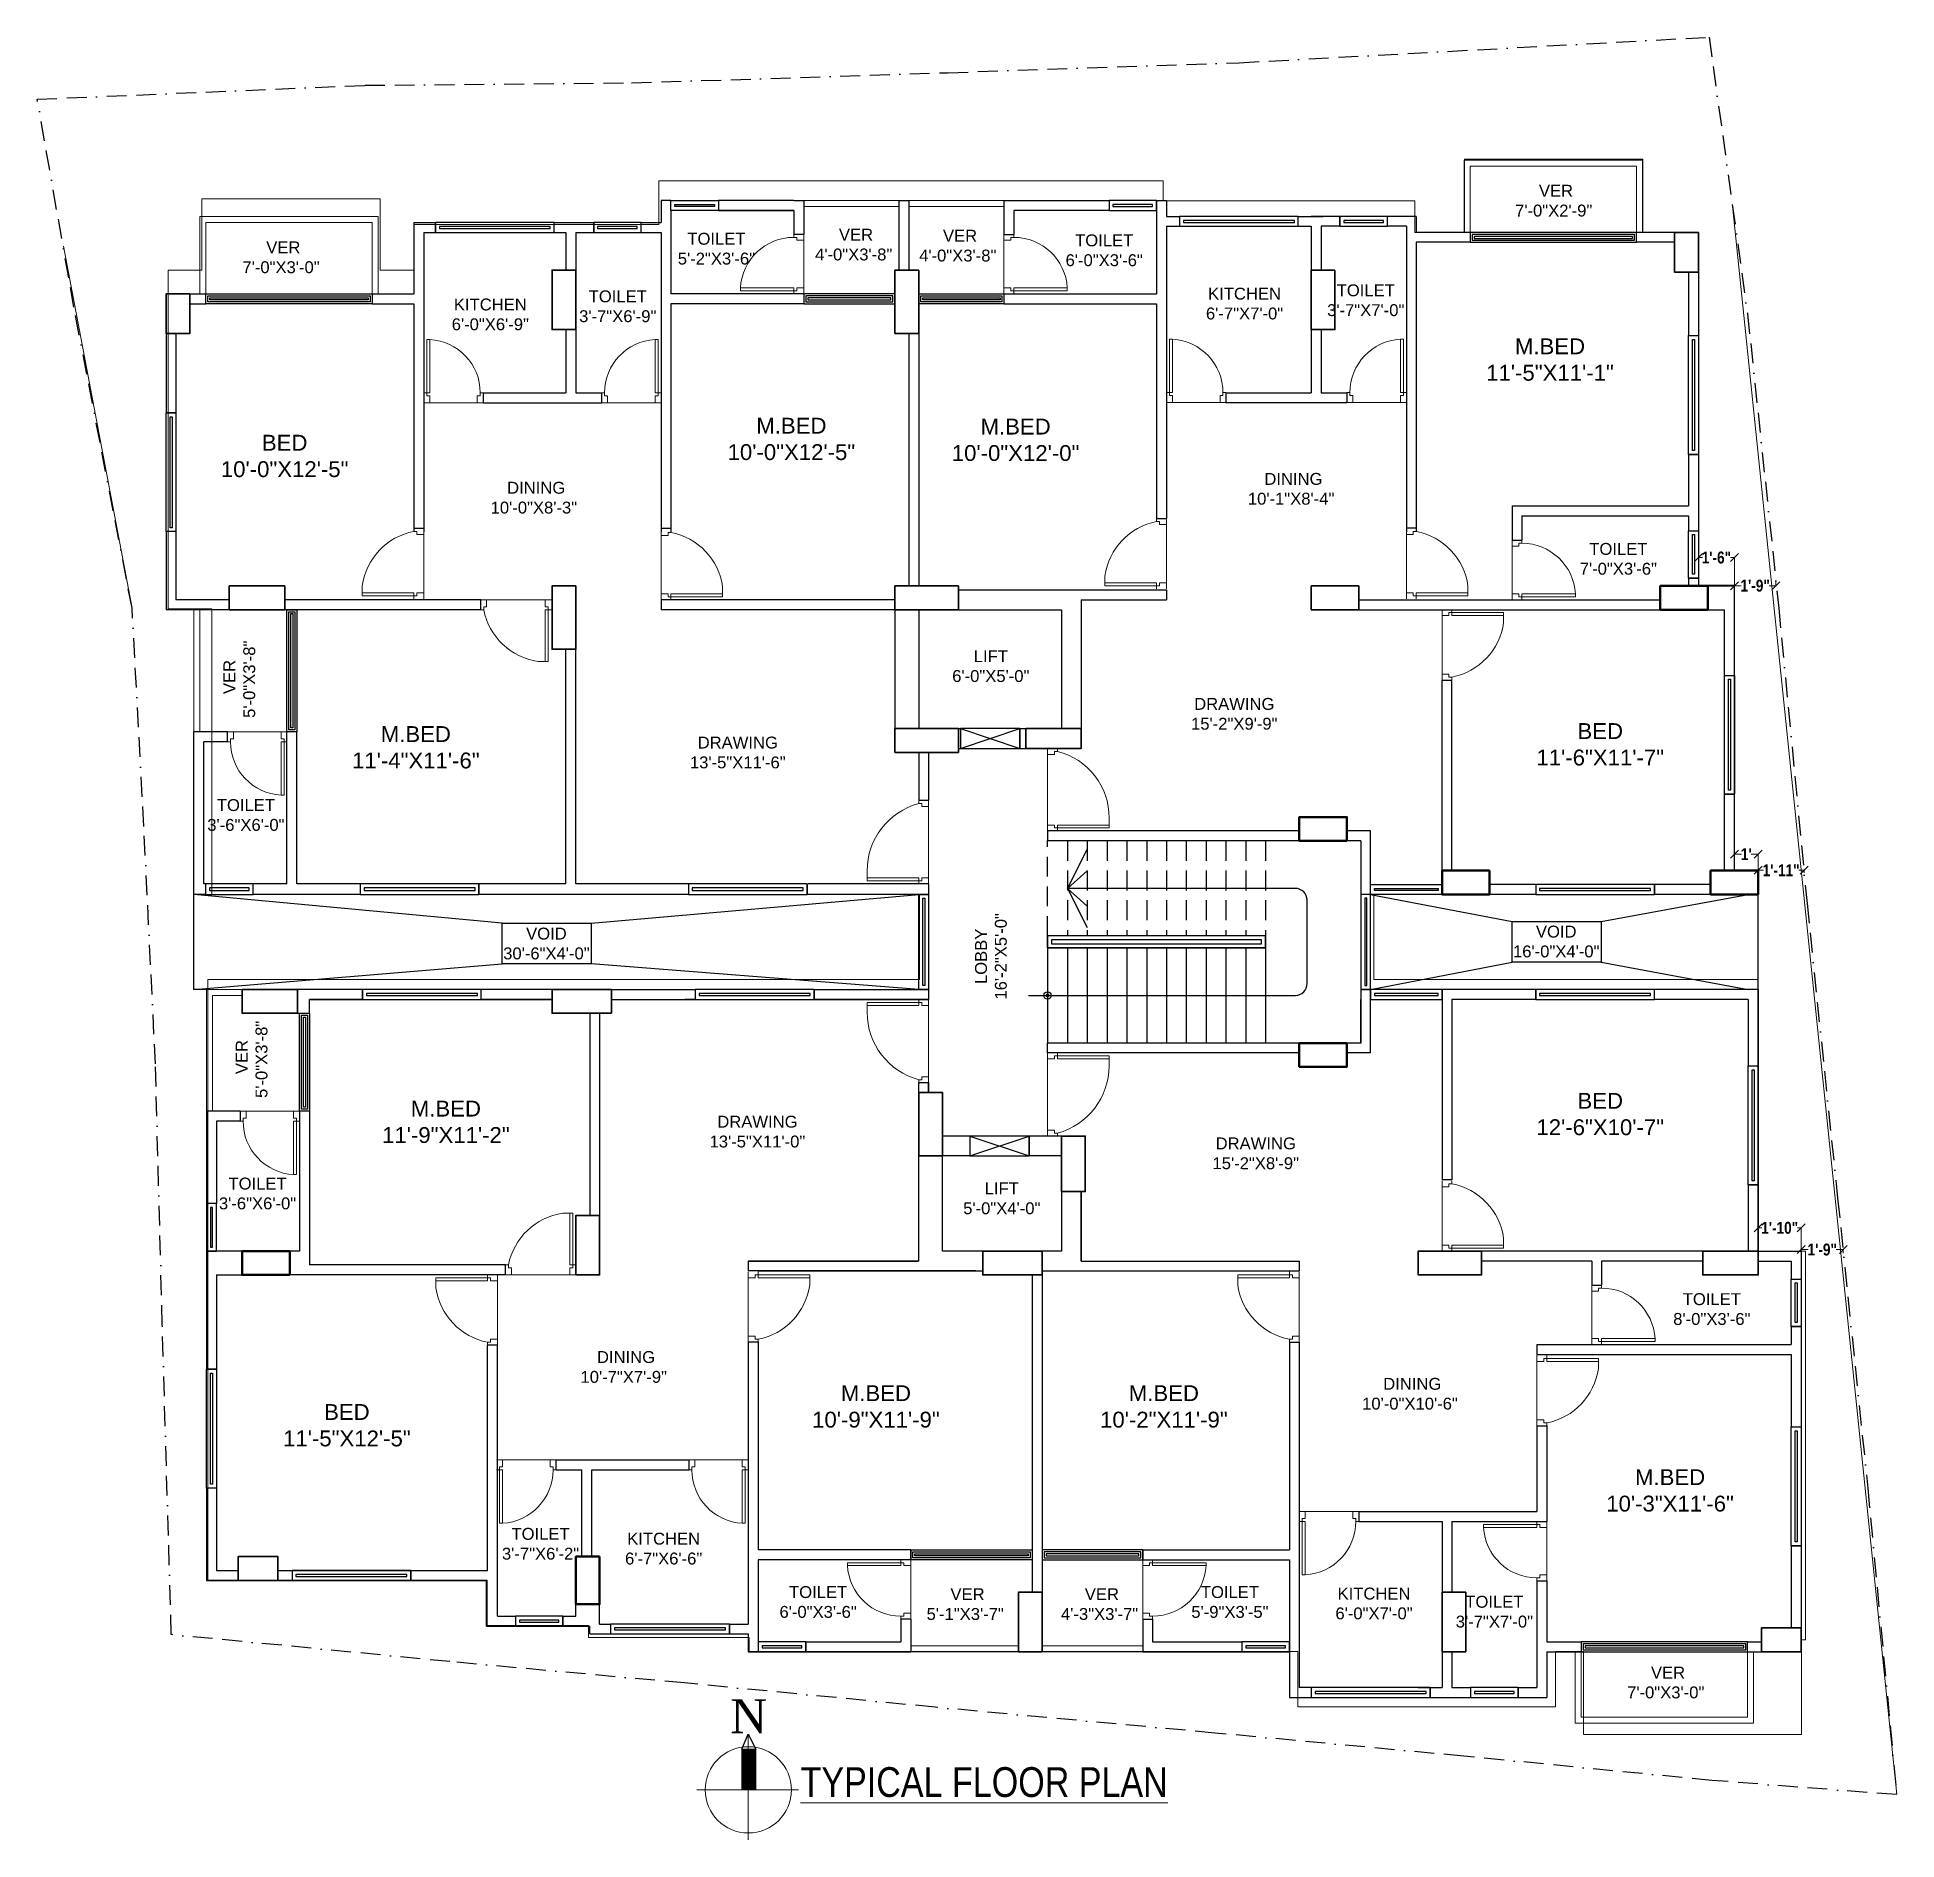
# Model space of a CAD drawing. Header units: inches. Extents: x 86637 to 174958, y -457090 to -227152.
# Drawn here: x 87919 to 88857, y -228062 to -227152 of the extents above; entities that cross this region are included whole.
import ezdxf

# ---------------------------------------------------------------- set-up
doc = ezdxf.new("R2010")
doc.units = ezdxf.units.IN
doc.header["$LTSCALE"] = 2
doc.header["$MEASUREMENT"] = 0
doc.header["$PDMODE"] = 3
for name, pattern in [('BORDER2', [0.875, 0.25, -0.125, 0.25, -0.125, 0, -0.125]), ('CENTER2', [1.125, 0.75, -0.125, 0.125, -0.125]), ('HIDDEN', [0.375, 0.25, -0.125])]:
    doc.linetypes.add(name, pattern=pattern)
doc.layers.get('0').update_dxf_attribs({"lineweight": 15, "true_color": 0xe7f0ff})
doc.layers.get('Defpoints').update_dxf_attribs({"lineweight": 15})
for name, color, linetype, lineweight in [('Beam Line', 3, 'Continuous', 9), ('BOUNDARY', 10, 'HIDDEN', 30), ('Colloum', 1, 'Continuous', 25), ('COLUMN', 1, 'Continuous', 50), ('Column ST', 224, 'Continuous', 35), ('DOOR', 13, 'Continuous', 20), ('pln-WALL', 7, 'Continuous', 35), ('TEXT', 251, 'Continuous', 9), ('Text-1', 122, 'CENTER2', 5), ('VER', 30, 'Continuous', 15), ('wall', 250, 'Continuous', 30), ('WALL (I)', 7, 'Continuous', 30), ('WIN', 132, 'Continuous', 9)]:
    doc.layers.add(name, color=color, linetype=linetype, lineweight=lineweight)
doc.styles.add('a', font='times.ttf', dxfattribs={"height": 1})
doc.styles.add('Arial', font='ARIALNB.TTF')
doc.styles.add('arial narrow', font='ARIALN.TTF')
doc.styles.add('TR', font='swissc.ttf')
doc.dimstyles.new('Copy of kazi', dxfattribs={"dimtxt": 10, "dimasz": 4, "dimexe": 0, "dimexo": 0, "dimgap": 0.09, "dimtad": 0, "dimdec": 0, "dimlfac": -1, "dimzin": 0, "dimdsep": 46, "dimlunit": 4, "dimtxsty": 'Arial', "dimblk": 'OBLIQUE', "dimcen": 0.09, "dimadec": 0, "dimazin": 0, "dimtfac": 1, "dimtdec": 0, "dimtofl": 0, "dimtmove": 0, "dimatfit": 3, "dimldrblk": 'OBLIQUE', "dimfxl": 1, "dimtolj": 1, "dimtzin": 0, "dimlwd": 15, "dimlwe": 15, "dimarcsym": 0})

msp = doc.modelspace()

# ---------------------------------------------------------------- texts
at = {"layer": 'Text-1', "insert": (88304.19, -228025.2), "char_height": 15, "width": 310.913, "attachment_point": 1, "style": 'TR'}
msp.add_mtext('{\\LTYPICAL FLOOR PLAN}', dxfattribs=at)
at = {"layer": 'WALL (I)', "lineweight": 30}
for s, insert, char_height, attachment_point, style in [('{\\fArial|b0|i0|c0|p34; VER\\P7\'-0"X2\'-9"}', (88684.15, -227226.76), 6, 2, 'arial narrow'), ('{\\fArial|b0|i0|c0|p34; VER\\P4\'-0"X3\'-8"}', (88330.99, -227248.91), 6, 2, 'arial narrow'), ('{\\fArial|b0|i0|c0|p34; VER\\P4\'-0"X3\'-8"}', (88383.48, -227249.46), 6, 2, 'arial narrow'), ('{\\fArial|b0|i0|c0|p34; VER\\P7\'-0"X3\'-0"}', (88042.06, -227255.34), 6, 2, 'arial narrow'), ('{\\fArial|b0|i0|c0|p34;M.BED\\P11\'-5"X11\'-1"}', (88682.29, -227325.71), 8, 8, 'a'), ('{\\fArial|b0|i0|c0|p34;M.BED\\P10\'-0"X12\'-5"}', (88299.56, -227365.75), 8, 8, 'a'), ('{\\fArial|b0|i0|c0|p34;M.BED\\P10\'-0"X12\'-0"}', (88412.67, -227366.21), 8, 8, 'a'), ('{\\fArial|b0|i0|c0|p34;BED\\P10\'-0"X12\'-5"}', (88043.9, -227374.35), 8, 8, 'a'), ('{\\fArial|b0|i0|c0|p34;M.BED\\P11\'-4"X11\'-6"}', (88110.08, -227521.35), 8, 8, 'a'), ('{\\fArial|b0|i0|c0|p34;BED\\P11\'-6"X11\'-7"}', (88707.63, -227519.85), 8, 8, 'a'), ('{\\fArial|b0|i0|c0|p34;BED\\P12\'-6"X10\'-7"}', (88707.63, -227706.4), 8, 8, 'a'), ('{\\fArial|b0|i0|c0|p34;M.BED\\P11\'-9"X11\'-2"}', (88125.24, -227710.34), 8, 8, 'a'), ('{\\fArial|b0|i0|c0|p34;M.BED\\P10\'-9"X11\'-9"}', (88342.2, -227853.94), 8, 8, 'a'), ('{\\fArial|b0|i0|c0|p34;M.BED\\P10\'-2"X11\'-9"}', (88487.48, -227853.94), 8, 8, 'a'), ('{\\fArial|b0|i0|c0|p34;BED\\P11\'-5"X12\'-5"}', (88075.29, -227863.42), 8, 8, 'a'), ('{\\fArial|b0|i0|c0|p34;M.BED\\P10\'-3"X11\'-6"}', (88742.87, -227896.31), 8, 8, 'a'), ('{\\fArial|b0|i0|c0|p34; VER\\P5\'-1"X3\'-7"}', (88387.25, -227934.89), 6, 2, 'arial narrow'), ('{\\fArial|b0|i0|c0|p34; VER\\P4\'-3"X3\'-7"}', (88455.05, -227934.89), 6, 2, 'arial narrow'), ('{\\fArial|b0|i0|c0|p34; VER\\P7\'-0"X3\'-0"}', (88740.67, -227974.46), 6, 2, 'arial narrow')]:
    msp.add_mtext(s, dxfattribs=dict(at, insert=insert, char_height=char_height, attachment_point=attachment_point, style=style))
at = {"layer": 'WALL (I)', "lineweight": 30, "char_height": 6, "width": 43.0809, "attachment_point": 8, "style": 'a'}
for s, insert in [('{\\fArial|b0|i0|c0|p34;TOILET\\P5\'-2"X3\'-6"}', (88261.72, -227267.07)), ('{\\fArial|b0|i0|c0|p34;TOILET\\P6\'-0"X3\'-6"}', (88457.37, -227267.89)), ('{\\fArial|b0|i0|c0|p34;TOILET\\P3\'-7"X6\'-9"}', (88211.94, -227296.14)), ('{\\fArial|b0|i0|c0|p34;KITCHEN\\P6\'-7"X7\'-0"}', (88528.18, -227294.77)), ('{\\fArial|b0|i0|c0|p34;TOILET\\P3\'-7"X7\'-0"}', (88589.32, -227293.09)), ('{\\fArial|b0|i0|c0|p34;KITCHEN\\P6\'-0"X6\'-9"}', (88147.66, -227300.23)), ('{\\fArial|b0|i0|c0|p34;TOILET\\P7\'-0"X3\'-6"}', (88716.76, -227423.57)), ('{\\fArial|b0|i0|c0|p34;LIFT\\P6\'-0"X5\'-0"}', (88400.16, -227477.71)), ('{\\fArial|b0|i0|c0|p34;TOILET\\P3\'-6"X6\'-0"}', (88024.35, -227552.82)), ('{\\fArial|b0|i0|c0|p34;TOILET\\P3\'-6"X6\'-0"}', (88030.22, -227743.8)), ('{\\fArial|b0|i0|c0|p34;LIFT\\P5\'-0"X4\'-0"}', (88405.7, -227746.26)), ('{\\fArial|b0|i0|c0|p34;TOILET\\P8\'-0"X3\'-6"}', (88763.93, -227802.11)), ('{\\fArial|b0|i0|c0|p34;TOILET\\P3\'-7"X6\'-2"}', (88173, -227920.54)), ('{\\fArial|b0|i0|c0|p34;KITCHEN\\P6\'-7"X6\'-6"}', (88235.11, -227922.99)), ('{\\fArial|b0|i0|c0|p34;TOILET\\P6\'-0"X3\'-6"}', (88313.03, -227949.92)), ('{\\fArial|b0|i0|c0|p34;TOILET\\P5\'-9"X3\'-5"}', (88520.81, -227949.92)), ('{\\fArial|b0|i0|c0|p34;KITCHEN\\P6\'-0"X7\'-0"}', (88593.5, -227950.67)), ('{\\fArial|b0|i0|c0|p34;TOILET\\P3\'-7"X7\'-0"}', (88654.22, -227954.81))]:
    msp.add_mtext(s, dxfattribs=dict(at, insert=insert))
at = {"layer": 'WALL (I)', "lineweight": 30, "char_height": 6, "style": 'a'}
for s, insert, width, attachment_point, rotation in [('{\\fArial|b0|i0|c0|p34; DINING\\P10\'-1"X8\'-4"}', (88551.67, -227388.24), 142.8455, 8, 0.00729), ('{\\fArial|b0|i0|c0|p34; DINING\\P10\'-0"X8\'-3"}', (88169.63, -227392.71), 142.8455, 8, 0.00729), ('{\\fArial|b0|i0|c0|p34;DRAWING\\P15\'-2"X9\'-9"}', (88523, -227493.73), 142.8455, 5, 359.99271), ('{\\fArial|b0|i0|c0|p34;DRAWING\\P13\'-5"X11\'-6"}', (88272.51, -227513.24), 142.8455, 5, 359.99271), ('{\\fArial|b0|i0|c0|p34;LOBBY\\P16\'-2"X5\'-0"}', (88408.29, -227616.06), 43.0809, 8, 90), ('{\\fArial|b0|i0|c0|p34;VOID\\P16\'-0"X4\'-0"}', (88685.43, -227608.62), 142.8455, 5, 359.99271), ('{\\fArial|b0|i0|c0|p34;VOID\\P30\'-6"X4\'-0"}', (88175.95, -227609.63), 142.8455, 5, 359.99271), ('{\\fArial|b0|i0|c0|p34;DRAWING\\P13\'-5"X11\'-0"}', (88282.42, -227704.54), 142.8455, 5, 359.99271), ('{\\fArial|b0|i0|c0|p34;DRAWING\\P15\'-2"X8\'-9"}', (88533.83, -227715.49), 142.8455, 5, 359.99271), ('{\\fArial|b0|i0|c0|p34; DINING\\P10\'-7"X7\'-9"}', (88214.96, -227831.34), 142.8455, 8, 0.00729), ('{\\fArial|b0|i0|c0|p34; DINING\\P10\'-0"X10\'-6"}', (88611.64, -227844.84), 142.8455, 8, 0.00729)]:
    msp.add_mtext(s, dxfattribs=dict(at, insert=insert, width=width, attachment_point=attachment_point, rotation=rotation))
at = {"layer": 'WALL (I)', "lineweight": 30, "char_height": 6, "attachment_point": 2, "rotation": 90, "style": 'arial narrow'}
for insert in [(88013.01, -227476.25), (88019.19, -227668.04)]:
    msp.add_mtext('{\\fArial|b0|i0|c0|p34; VER\\P5\'-0"X3\'-8"}', dxfattribs=dict(at, insert=insert))

# ---------------------------------------------------------------- blocks, each defined once
blk = doc.blocks.new('D2')
at = {"layer": 'DOOR', "linetype": 'ByBlock'}
for p, q in [((-5, 0), (-5, -1.5)), ((0, 0), (0, -3)), ((-3.5, -1.5), (-3.5, -3)), ((-31.96, -27), (-31.96, -28.5)), ((-5, -27), (-31.96, -27)), ((-5, -27), (-5, -28.5)), ((-3.5, -28.5), (-3.5, -27)), ((0, -30), (0, -27)), ((-5, -28.5), (-31.96, -28.5)), ((-5, -30), (-5, -28.5))]:
    blk.add_line(p, q, dxfattribs=at)
for points in [[(-3.5, -1.5), (-5, -1.5)], [(0, -3), (-3.5, -3)], [(0, -27), (-3.5, -27)], [(-3.5, -28.5), (-5, -28.5)]]:
    blk.add_lwpolyline(points, dxfattribs=at)
blk.add_arc((-5, -28.5), 27, 90, 176.81526, dxfattribs=at)
blk = doc.blocks.new('DOOOO')
at = {"layer": 'DOOR'}
blk.add_line((103921.78, 4820.01), (103945.78, 4820.01), dxfattribs=at)
at = {"layer": 'DOOR', "rotation": 270}
blk.add_blockref('D2', (103948.78, 4820.01), dxfattribs=at)
blk = doc.blocks.new('d 36')
at = {"layer": 'DOOR'}
for p, q in [((114513.84, 20341.86), (114508.84, 20341.86)), ((114512.34, 20315.79), (114512.34, 20341.86)), ((114513.84, 20315.79), (114513.84, 20341.86)), ((114479.84, 20315.79), (114481.34, 20315.79)), ((114481.34, 20314.29), (114482.84, 20314.29)), ((114512.34, 20315.79), (114513.84, 20315.79)), ((114513.84, 20314.29), (114512.34, 20314.29)), ((114515.34, 20315.79), (114513.84, 20315.79)), ((114479.84, 20310.79), (114482.84, 20310.79)), ((114482.84, 20310.79), (114512.34, 20310.79)), ((114515.34, 20310.79), (114512.34, 20310.79))]:
    blk.add_line(p, q, dxfattribs=at)
for points in [[(114481.34, 20314.29), (114481.34, 20315.79)], [(114482.84, 20310.79), (114482.84, 20314.29)], [(114512.34, 20310.79), (114512.34, 20314.29)], [(114513.84, 20314.29), (114513.84, 20315.79)]]:
    blk.add_lwpolyline(points, dxfattribs=at)
blk.add_arc((114513.35, 20309.56), 32.61, 97.94778, 168.98864, dxfattribs=at)
blk = doc.blocks.new('D-42')
at = {"layer": 'DOOR'}
for p, q in [((-5038.32, -11450.49), (-5038.32, -11453.49)), ((-5038.32, -11489.49), (-5038.32, -11453.49)), ((-5034.82, -11451.99), (-5034.82, -11453.49)), ((-5033.32, -11450.49), (-5033.32, -11451.99)), ((-5033.32, -11451.99), (-5007.25, -11451.99)), ((-5033.32, -11453.49), (-5033.32, -11451.99)), ((-5033.32, -11453.49), (-5007.25, -11453.49)), ((-5007.25, -11451.99), (-5007.25, -11456.99)), ((-5038.32, -11492.49), (-5038.32, -11489.49)), ((-5034.82, -11490.99), (-5034.82, -11489.49)), ((-5033.32, -11492.49), (-5033.32, -11490.99))]:
    blk.add_line(p, q, dxfattribs=at)
for points in [[(-5038.32, -11453.49), (-5034.82, -11453.49)], [(-5034.82, -11451.99), (-5033.32, -11451.99)], [(-5038.32, -11489.49), (-5034.82, -11489.49)], [(-5034.82, -11490.99), (-5033.32, -11490.99)]]:
    blk.add_lwpolyline(points, dxfattribs=at)
blk.add_arc((-5042.67, -11456.83), 35.42, 285.31501, 359.73077, dxfattribs=at)
blk = doc.blocks.new('A$C555846E2')
at = {"layer": 'pln-WALL'}
h = blk.add_hatch(dxfattribs=at)
h.set_pattern_fill('ANSI31', color=256, scale=1.431119, angle=810, style=0)
h.set_pattern_definition([(135, (44543.02396, -5168.57303), (-0.1264942564, -0.1264942564), [])])
h.paths.add_polyline_path([(-3.19, 20.6), (-3.19, 0.02), (3.88, 0.02), (3.88, 20.6)])
at = {"layer": 'TEXT', "lineweight": 20}
for p, q in [((0, 28.18), (0, -25.21)), ((25.33, 0), (-25.91, 0))]:
    blk.add_line(p, q, dxfattribs=at)
blk.add_lwpolyline([(-3.24, 20.58), (3.83, 20.58), (3.83, 0), (-3.24, 0)], close=True, dxfattribs=at)
blk.add_circle((0, 0), 21.76, dxfattribs=at)
at = {"layer": 'wall', "color": 0, "ltscale": 85}
for p, q in [((-3.24, 20.58), (0, 28.18)), ((-3.24, 20.58), (0, 28.18)), ((0, 28.18), (3.83, 20.58)), ((0, 28.18), (3.83, 20.58))]:
    blk.add_line(p, q, dxfattribs=at)
at = {"layer": 'TEXT', "color": 0, "lineweight": 20, "insert": (-9.16, 45.73), "char_height": 17.17, "attachment_point": 1, "style": 'a'}
blk.add_mtext('N', dxfattribs=at)
blk = doc.blocks.new('_Oblique')
at = {"color": 0, "linetype": 'ByBlock', "lineweight": -2}
blk.add_line((-0.5, -0.5), (0.5, 0.5), dxfattribs=at)
blk = doc.blocks.new('*D147')
at = {"layer": 'Colloum', "color": 0, "lineweight": 15, "ltscale": 2, "transparency": 16777216}
for p, q in [((88787.31, -227572.79), (88787.31, -227572.62)), ((88787.31, -227572.62), (88789.92, -227572.62)), ((88810.47, -227572.62), (88807.86, -227572.62)), ((88810.47, -227573.86), (88810.47, -227572.62))]:
    blk.add_line(p, q, dxfattribs=at)
at = {"layer": 'Defpoints', "color": 0, "ltscale": 2, "transparency": 16777216}
for p in [(88810.47, -227572.62), (88787.31, -227572.79), (88810.47, -227573.86)]:
    blk.add_point(p, dxfattribs=at)
at = {"layer": 'Colloum', "color": 0, "lineweight": 15, "ltscale": 2, "transparency": 16777216, "xscale": 4, "yscale": 4, "zscale": 4, "rotation": 180}
blk.add_blockref('_Oblique', (88787.31, -227572.62), dxfattribs=at)
at = {"layer": 'Colloum', "color": 0, "lineweight": 15, "ltscale": 2, "transparency": 16777216, "xscale": 4, "yscale": 4, "zscale": 4}
blk.add_blockref('_Oblique', (88810.47, -227572.62), dxfattribs=at)
at = {"layer": 'Colloum', "color": 0, "ltscale": 2, "transparency": 16777216, "insert": (88798.89, -227572.62), "char_height": 6, "attachment_point": 5, "style": 'Arial'}
blk.add_mtext('\\A1;1\'-11"', dxfattribs=at)
blk = doc.blocks.new('*D148')
at = {"layer": 'Colloum', "color": 0, "lineweight": 15, "ltscale": 2, "transparency": 16777216}
for p, q in [((88775.31, -227429.15), (88775.31, -227429.05)), ((88775.31, -227429.05), (88778.73, -227429.05)), ((88796.27, -227429.05), (88792.85, -227429.05)), ((88796.27, -227426.93), (88796.27, -227429.05))]:
    blk.add_line(p, q, dxfattribs=at)
at = {"layer": 'Defpoints', "color": 0, "ltscale": 2, "transparency": 16777216}
for p in [(88775.31, -227429.15), (88796.27, -227426.93), (88796.27, -227429.05)]:
    blk.add_point(p, dxfattribs=at)
at = {"layer": 'Colloum', "color": 0, "lineweight": 15, "ltscale": 2, "transparency": 16777216, "xscale": 4, "yscale": 4, "zscale": 4, "rotation": 180}
blk.add_blockref('_Oblique', (88775.31, -227429.05), dxfattribs=at)
at = {"layer": 'Colloum', "color": 0, "lineweight": 15, "ltscale": 2, "transparency": 16777216, "xscale": 4, "yscale": 4, "zscale": 4}
blk.add_blockref('_Oblique', (88796.27, -227429.05), dxfattribs=at)
at = {"layer": 'Colloum', "color": 0, "ltscale": 2, "transparency": 16777216, "insert": (88785.79, -227429.05), "char_height": 6, "attachment_point": 5, "style": 'Arial'}
blk.add_mtext('\\A1;1\'-9"', dxfattribs=at)
blk = doc.blocks.new('*D149')
at = {"layer": 'Colloum', "color": 0, "lineweight": 15, "ltscale": 2, "transparency": 16777216}
for p, q in [((88809, -227764.79), (88809, -227764.04)), ((88809, -227764.04), (88812.58, -227764.04)), ((88830.27, -227764.04), (88826.7, -227764.04)), ((88830.27, -227765.75), (88830.27, -227764.04))]:
    blk.add_line(p, q, dxfattribs=at)
at = {"layer": 'Defpoints', "color": 0, "ltscale": 2, "transparency": 16777216}
for p in [(88809, -227764.79), (88830.27, -227764.04), (88830.27, -227765.75)]:
    blk.add_point(p, dxfattribs=at)
at = {"layer": 'Colloum', "color": 0, "lineweight": 15, "ltscale": 2, "transparency": 16777216, "xscale": 4, "yscale": 4, "zscale": 4, "rotation": 180}
blk.add_blockref('_Oblique', (88809, -227764.04), dxfattribs=at)
at = {"layer": 'Colloum', "color": 0, "lineweight": 15, "ltscale": 2, "transparency": 16777216, "xscale": 4, "yscale": 4, "zscale": 4}
blk.add_blockref('_Oblique', (88830.27, -227764.04), dxfattribs=at)
at = {"layer": 'Colloum', "color": 0, "ltscale": 2, "transparency": 16777216, "insert": (88819.64, -227764.04), "char_height": 6, "attachment_point": 5, "style": 'Arial'}
blk.add_mtext('\\A1;1\'-9"', dxfattribs=at)
blk = doc.blocks.new('*D150')
at = {"layer": 'Colloum', "color": 0, "lineweight": 15, "ltscale": 2, "transparency": 16777216}
for p, q in [((88757.14, -227429.15), (88757.14, -227414.86)), ((88757.14, -227414.86), (88759.16, -227414.86)), ((88775.31, -227414.86), (88773.28, -227414.86)), ((88775.31, -227429.15), (88775.31, -227414.86))]:
    blk.add_line(p, q, dxfattribs=at)
at = {"layer": 'Defpoints', "color": 0, "ltscale": 2, "transparency": 16777216}
for p in [(88757.14, -227414.86), (88757.14, -227429.15), (88775.31, -227429.15)]:
    blk.add_point(p, dxfattribs=at)
at = {"layer": 'Colloum', "color": 0, "lineweight": 15, "ltscale": 2, "transparency": 16777216, "xscale": 4, "yscale": 4, "zscale": 4, "rotation": 180}
blk.add_blockref('_Oblique', (88757.14, -227414.86), dxfattribs=at)
at = {"layer": 'Colloum', "color": 0, "lineweight": 15, "ltscale": 2, "transparency": 16777216, "xscale": 4, "yscale": 4, "zscale": 4}
blk.add_blockref('_Oblique', (88775.31, -227414.86), dxfattribs=at)
at = {"layer": 'Colloum', "color": 0, "ltscale": 2, "transparency": 16777216, "insert": (88766.22, -227414.86), "char_height": 6, "attachment_point": 5, "style": 'Arial'}
blk.add_mtext('\\A1;1\'-6"', dxfattribs=at)
blk = doc.blocks.new('*D151')
at = {"layer": 'Colloum', "color": 0, "lineweight": 15, "ltscale": 2, "transparency": 16777216}
for p, q in [((88787.31, -227764.79), (88787.31, -227753.07)), ((88787.31, -227753.07), (88789.18, -227753.07)), ((88809, -227753.07), (88807.13, -227753.07)), ((88809, -227764.79), (88809, -227753.07))]:
    blk.add_line(p, q, dxfattribs=at)
at = {"layer": 'Defpoints', "color": 0, "ltscale": 2, "transparency": 16777216}
for p in [(88809, -227753.07), (88787.31, -227764.79), (88809, -227764.79)]:
    blk.add_point(p, dxfattribs=at)
at = {"layer": 'Colloum', "color": 0, "lineweight": 15, "ltscale": 2, "transparency": 16777216, "xscale": 4, "yscale": 4, "zscale": 4, "rotation": 180}
blk.add_blockref('_Oblique', (88787.31, -227753.07), dxfattribs=at)
at = {"layer": 'Colloum', "color": 0, "lineweight": 15, "ltscale": 2, "transparency": 16777216, "xscale": 4, "yscale": 4, "zscale": 4}
blk.add_blockref('_Oblique', (88809, -227753.07), dxfattribs=at)
at = {"layer": 'Colloum', "color": 0, "ltscale": 2, "transparency": 16777216, "insert": (88798.15, -227753.07), "char_height": 6, "attachment_point": 5, "style": 'Arial'}
blk.add_mtext('\\A1;1\'-10"', dxfattribs=at)
blk = doc.blocks.new('*D152')
at = {"layer": 'Colloum', "color": 0, "lineweight": 15, "ltscale": 2, "transparency": 16777216}
for p, q in [((88775.31, -227572.79), (88775.31, -227564.51)), ((88775.31, -227564.51), (88778.91, -227564.51)), ((88787.31, -227564.51), (88783.7, -227564.51)), ((88787.31, -227572.79), (88787.31, -227564.51))]:
    blk.add_line(p, q, dxfattribs=at)
at = {"layer": 'Defpoints', "color": 0, "ltscale": 2, "transparency": 16777216}
for p in [(88787.31, -227564.51), (88775.31, -227572.79), (88787.31, -227572.79)]:
    blk.add_point(p, dxfattribs=at)
at = {"layer": 'Colloum', "color": 0, "lineweight": 15, "ltscale": 2, "transparency": 16777216, "xscale": 4, "yscale": 4, "zscale": 4, "rotation": 180}
blk.add_blockref('_Oblique', (88775.31, -227564.51), dxfattribs=at)
at = {"layer": 'Colloum', "color": 0, "lineweight": 15, "ltscale": 2, "transparency": 16777216, "xscale": 4, "yscale": 4, "zscale": 4}
blk.add_blockref('_Oblique', (88787.31, -227564.51), dxfattribs=at)
at = {"layer": 'Colloum', "color": 0, "ltscale": 2, "transparency": 16777216, "insert": (88781.31, -227564.51), "char_height": 6, "attachment_point": 5, "style": 'Arial'}
blk.add_mtext("\\A1;1'", dxfattribs=at)

# ---------------------------------------------------------------- dimensions: what is measured, and where the dimension line sits
at = {"layer": 'Colloum', "color": 0, "ltscale": 2}
for base, p1, p2, picture, middle in [((88757.14, -227414.86), (88775.31, -227429.15), (88757.14, -227429.15), '*D150', (88766.22, -227414.86)), ((88796.27, -227429.05), (88775.31, -227429.15), (88796.27, -227426.93), '*D148', (88785.79, -227429.05)), ((88787.31, -227564.51), (88775.31, -227572.79), (88787.31, -227572.79), '*D152', (88781.31, -227564.51)), ((88810.47, -227572.62), (88787.31, -227572.79), (88810.47, -227573.86), '*D147', (88798.89, -227572.62)), ((88809, -227753.07), (88787.31, -227764.79), (88809, -227764.79), '*D151', (88798.15, -227753.07)), ((88830.27, -227764.04), (88809, -227764.79), (88830.27, -227765.75), '*D149', (88819.64, -227764.04))]:
    dim = msp.add_linear_dim(base=base, p1=p1, p2=p2, dimstyle='Copy of kazi', override={"dimtxt": 6, "dimfxl": 5, "dimarcsym": 1}, dxfattribs=at)
    dim.commit()
    dim.dimension.update_dxf_attribs({"geometry": picture, "text_midpoint": middle})

# ---------------------------------------------------------------- hatches: boundary and pattern name
at = {"layer": 'WIN', "ltscale": 85}
h = msp.add_hatch(color=3, dxfattribs=at)
h.paths.add_polyline_path([(88428.8, -227634.79), (88428.8, -227635.79), (88429.8, -227635.79, 0.413444)])
h.paths.add_polyline_path([(88428.8, -227635.79), (88427.8, -227635.79, 0.414214), (88428.8, -227636.79, 0.000657), (88428.8, -227636.79)])
h.paths.add_polyline_path([(88428.8, -227634.79, 0.414983), (88427.8, -227635.79), (88428.8, -227635.79)])
h.paths.add_polyline_path([(88429.8, -227635.79), (88428.8, -227635.79), (88428.8, -227636.79, 0.413444)])

# ---------------------------------------------------------------- linework, layer by layer
for p, q in [((88857.25, -228039.05), (88774.6, -227239.14)), ((87966.91, -227440.43), (87932.26, -227257.69))]:
    msp.add_line(p, q)
at = {"layer": 'Beam Line'}
msp.add_lwpolyline([(87985.14, -227269.78), (88002.14, -227269.78), (88002.14, -227233.78), (88092.14, -227233.78), (88092.14, -227269.78), (88109.14, -227269.78), (88109.14, -227246.78), (88232.64, -227246.78), (88232.64, -227224.78), (88487.14, -227224.78), (88487.14, -227234.78), (88614.14, -227234.78), (88614.14, -227250.78), (88639.14, -227250.78), (88639.14, -227213.78), (88729.14, -227213.78), (88729.14, -227250.78), (88757.14, -227250.78), (88757.14, -227428.78), (88775.14, -227428.78), (88775.14, -227572.78), (88787.14, -227572.78), (88787.14, -227584.78), (88593.36, -227584.78), (88593.36, -227627.78), (88787.14, -227627.78), (88787.14, -227764.78), (88811.14, -227764.78), (88811.14, -227960.94), (88809.14, -227960.94), (88809.14, -228008.78), (88699.14, -228008.78), (88699.14, -227966.78), (88685.14, -227966.78), (88685.14, -227994.78), (88555.14, -227994.78), (88555.14, -227966.78), (88278.22, -227966.78), (88278.22, -227959.78), (88197.14, -227959.78), (88197.14, -227953.78), (88146.14, -227953.78), (88146.14, -227930.78), (88005.14, -227930.78), (88005.14, -227627.78), (88364.14, -227627.78), (88364.14, -227584.78), (88007.14, -227584.78), (88007.14, -227440.78), (87985.14, -227440.78), (87985.14, -227269.78)], dxfattribs=at)
at = {"layer": 'BOUNDARY', "linetype": 'BORDER2', "ltscale": 20}
msp.add_lwpolyline([(88857.19, -228039.05), (88763.88, -228031.85), (88638.73, -228019.6), (88513.25, -228007.95), (88372.11, -227994.92), (88245.58, -227982.71), (88127.19, -227971.93), (87986.68, -227958.3), (87982.15, -227802), (87978.69, -227670.35), (87972.86, -227550.51), (87966.91, -227440.43), (87937.54, -227288.5), (87919.04, -227183.58), (88084.47, -227176.57), (88218.96, -227175.35), (88378.69, -227170.19), (88525.5, -227165.15), (88762.51, -227152.28), (88781.95, -227291.97), (88797.7, -227440.39), (88811.95, -227589.33), (88827.39, -227738.03), (88842.62, -227884.45), (88857.19, -228039.05)], dxfattribs=at)
at = {"layer": 'Colloum', "color": 0, "ltscale": 2}
for p, q in [((88233.8, -227234.71), (88233.8, -227245.78)), ((88238.8, -227234.71), (88233.8, -227234.71)), ((88238.8, -227239.71), (88238.8, -227234.71)), ((88300.8, -227234.71), (88262.8, -227234.71)), ((88300.8, -227234.71), (88305.8, -227234.71)), ((88305.8, -227234.71), (88305.8, -227251.78)), ((88353.8, -227234.71), (88353.8, -227269.78)), ((88353.8, -227234.71), (88358.8, -227234.71)), ((88358.8, -227234.71), (88358.8, -227269.78)), ((88358.8, -227234.71), (88358.8, -227269.78)), ((88358.8, -227234.71), (88358.8, -227269.78)), ((88358.8, -227234.71), (88358.8, -227269.78)), ((88358.8, -227234.71), (88358.8, -227269.78)), ((88406.8, -227234.71), (88406.8, -227251.78)), ((88406.8, -227234.71), (88459.8, -227234.71)), ((88459.8, -227234.71), (88459.8, -227239.71)), ((88483.8, -227234.71), (88483.8, -227281.78)), ((88483.8, -227234.71), (88488.8, -227234.71)), ((88488.8, -227234.71), (88488.8, -227242.71)), ((88238.8, -227239.71), (88238.8, -227281.78)), ((88300.8, -227239.71), (88262.8, -227239.71)), ((88262.8, -227239.71), (88300.8, -227239.71)), ((88300.8, -227239.71), (88300.8, -227251.78)), ((88411.8, -227239.71), (88411.8, -227251.78)), ((88459.8, -227239.71), (88411.8, -227239.71)), ((88488.8, -227242.71), (88495.3, -227242.71)), ((88555.3, -227242.71), (88567.8, -227242.71)), ((88555.3, -227247.71), (88555.3, -227242.71)), ((88576.3, -227242.71), (88561.8, -227242.71)), ((88576.3, -227247.71), (88576.3, -227242.71)), ((88614.8, -227242.71), (88600.3, -227242.71)), ((88600.3, -227247.71), (88600.3, -227242.71)), ((88614.8, -227242.71), (88614.8, -227250.78)), ((88109.07, -227245.78), (88109.07, -227281.78)), ((88109.07, -227245.78), (88119.93, -227245.78)), ((88114.07, -227250.78), (88114.07, -227336.78)), ((88114.07, -227250.78), (88119.93, -227250.78)), ((88119.93, -227250.78), (88119.93, -227245.78)), ((88179.93, -227245.78), (88199.8, -227245.78)), ((88179.93, -227250.78), (88179.93, -227245.78)), ((88179.93, -227250.78), (88185.8, -227250.78)), ((88185.8, -227250.78), (88185.8, -227269.78)), ((88190.8, -227250.78), (88199.8, -227250.78)), ((88190.8, -227250.78), (88190.8, -227269.78)), ((88199.8, -227250.78), (88199.8, -227245.78)), ((88223.8, -227245.78), (88233.8, -227245.78)), ((88223.8, -227250.78), (88223.8, -227245.78)), ((88223.8, -227250.78), (88233.8, -227250.78)), ((88233.8, -227250.78), (88233.8, -227331.78)), ((88305.8, -227251.78), (88300.8, -227251.78)), ((88406.8, -227251.78), (88411.8, -227251.78)), ((88488.8, -227247.71), (88495.3, -227247.71)), ((88488.8, -227247.71), (88488.8, -227331.65)), ((88555.3, -227247.71), (88561.8, -227247.71)), ((88561.8, -227247.71), (88561.8, -227269.78)), ((88576.3, -227247.71), (88566.8, -227247.71)), ((88566.8, -227247.71), (88566.8, -227269.78)), ((88609.8, -227247.71), (88600.3, -227247.71)), ((88609.8, -227247.71), (88609.8, -227331.65)), ((88641.97, -227250.78), (88614.8, -227250.78)), ((88745.14, -227250.78), (88725.97, -227250.78)), ((88641.97, -227255.78), (88614.8, -227255.78)), ((88614.8, -227255.78), (88614.8, -227401.79)), ((88745.14, -227255.78), (88725.97, -227255.78)), ((88752.14, -227270.78), (88752.14, -227302.78)), ((88757.14, -227270.78), (88757.14, -227302.78)), ((87996.07, -227281.78), (88004.07, -227281.78)), ((88088.07, -227281.78), (88109.07, -227281.78)), ((88305.8, -227281.78), (88238.8, -227281.78)), ((88305.8, -227281.78), (88305.8, -227286.78)), ((88406.8, -227281.78), (88406.8, -227286.78)), ((88406.8, -227281.78), (88483.8, -227281.78)), ((87996.07, -227286.78), (88004.07, -227286.78)), ((88088.07, -227286.78), (88109.07, -227286.78)), ((88109.07, -227286.78), (88109.07, -227401.79)), ((88238.8, -227286.78), (88238.8, -227401.79)), ((88305.8, -227286.78), (88238.8, -227286.78)), ((88406.8, -227286.78), (88483.8, -227286.78)), ((88483.8, -227286.78), (88483.8, -227395.15)), ((88185.8, -227299.78), (88185.8, -227331.78)), ((88190.8, -227299.78), (88190.8, -227331.78)), ((88561.8, -227299.78), (88561.8, -227331.65)), ((88566.8, -227299.78), (88566.8, -227331.65)), ((87984.07, -227301.78), (87984.07, -227341.78)), ((87989.07, -227301.78), (87989.07, -227341.78)), ((88358.8, -227301.78), (88358.8, -227429.15)), ((88363.8, -227301.78), (88363.8, -227429.15)), ((88363.8, -227301.78), (88363.8, -227429.15)), ((88363.8, -227301.78), (88363.8, -227429.15)), ((88363.8, -227301.78), (88363.8, -227429.15)), ((88363.8, -227301.78), (88363.8, -227429.15)), ((88752.14, -227302.78), (88757.14, -227302.78)), ((88114.07, -227336.78), (88114.07, -227401.79)), ((88144.07, -227331.78), (88144.07, -227336.78)), ((88144.07, -227331.78), (88185.8, -227331.78)), ((88144.07, -227336.78), (88190.8, -227336.78)), ((88190.8, -227331.78), (88203.8, -227331.78)), ((88190.8, -227336.78), (88203.8, -227336.78)), ((88203.8, -227331.78), (88203.8, -227336.78)), ((88233.8, -227331.78), (88233.8, -227401.79)), ((88488.8, -227331.71), (88488.8, -227395.15)), ((88518.8, -227331.65), (88518.8, -227336.65)), ((88518.8, -227331.65), (88561.8, -227331.65)), ((88518.8, -227336.65), (88572.8, -227336.65)), ((88566.8, -227331.65), (88579.8, -227331.65)), ((88566.8, -227336.65), (88579.8, -227336.65)), ((88579.8, -227331.65), (88579.8, -227336.65)), ((88609.8, -227331.65), (88609.8, -227401.79)), ((87989.07, -227341.78), (87984.07, -227341.78)), ((88752.14, -227362.78), (88752.14, -227388.79)), ((88752.14, -227362.78), (88757.14, -227362.78)), ((88757.14, -227362.78), (88757.14, -227401.29)), ((88663.14, -227388.79), (88752.14, -227388.79)), ((88663.14, -227388.79), (88663.14, -227406.15)), ((88668.14, -227393.79), (88752.14, -227393.79)), ((88668.14, -227393.79), (88668.14, -227406.15)), ((88752.14, -227393.79), (88752.14, -227401.29)), ((87984.07, -227401.78), (87984.07, -227441.15)), ((87989.07, -227401.78), (87984.07, -227401.78)), ((87989.07, -227401.78), (87989.07, -227436.15)), ((88114.07, -227400.15), (88109.07, -227400.15)), ((88238.8, -227400.15), (88233.8, -227400.15)), ((88483.8, -227395.15), (88488.8, -227395.15)), ((88609.8, -227399.79), (88614.8, -227399.79)), ((88752.14, -227401.29), (88757.14, -227401.29)), ((88663.14, -227406.15), (88668.14, -227406.15)), ((88383.8, -227431.15), (88488.8, -227431.15)), ((88411.8, -227431.15), (88440.8, -227431.15)), ((88488.8, -227431.15), (88488.8, -227436.15)), ((88752.14, -227425.29), (88752.14, -227429.15)), ((88752.14, -227425.29), (88757.14, -227425.29)), ((88757.14, -227425.29), (88757.14, -227429.15)), ((88761.9, -227429.15), (88775.31, -227429.15)), ((88775.31, -227474.29), (88775.31, -227429.15)), ((88015.93, -227441.15), (87984.07, -227441.15)), ((88015.93, -227436.15), (87989.07, -227436.15)), ((88110.07, -227436.15), (88043.93, -227436.15)), ((88142.8, -227441.15), (88043.93, -227441.15)), ((88142.8, -227436.15), (88110.07, -227436.15)), ((88142.8, -227441.15), (88142.8, -227436.15)), ((88233.8, -227436.15), (88233.8, -227441.15)), ((88351.8, -227436.15), (88233.8, -227436.15)), ((88351.8, -227441.15), (88233.8, -227441.15)), ((88351.8, -227441.15), (88351.8, -227501.15)), ((88363.8, -227441.15), (88363.8, -227501.15)), ((88383.8, -227441.15), (88435.8, -227441.15)), ((88435.8, -227441.15), (88435.8, -227501.15)), ((88445.8, -227436.15), (88445.8, -227501.15)), ((88445.8, -227436.15), (88488.8, -227436.15)), ((88585.8, -227436.15), (88737.9, -227436.15)), ((88585.8, -227441.15), (88737.9, -227441.15)), ((88761.9, -227441.15), (88770.31, -227441.15)), ((88770.31, -227474.29), (88770.31, -227441.15)), ((88185.8, -227579.43), (88185.8, -227461.15)), ((88190.8, -227579.43), (88190.8, -227461.15)), ((88627.8, -227476.65), (88632.8, -227476.65)), ((88627.8, -227572.79), (88627.8, -227476.65)), ((88632.8, -227572.79), (88632.8, -227476.65)), ((88770.31, -227474.29), (88775.31, -227474.29)), ((87998.07, -227584.79), (87998.07, -227502.79)), ((88015.07, -227502.79), (87998.07, -227502.79)), ((88015.07, -227507.79), (88015.07, -227502.79)), ((88045.07, -227579.43), (88045.07, -227502.79)), ((88050.07, -227502.79), (88045.07, -227502.79)), ((88050.07, -227579.43), (88050.07, -227502.79)), ((88383.8, -227501.15), (88384.8, -227501.15)), ((88384.8, -227501.15), (88384.8, -227511.15)), ((88414.8, -227501.15), (88425.8, -227501.15)), ((88414.8, -227501.15), (88414.8, -227511.15)), ((88003.07, -227579.43), (88003.07, -227507.79)), ((88015.07, -227507.79), (88003.07, -227507.79)), ((88363.8, -227513.15), (88363.8, -227537.43)), ((88368.8, -227513.15), (88368.8, -227537.43)), ((88383.8, -227511.15), (88384.8, -227511.15)), ((88414.8, -227511.15), (88425.8, -227511.15)), ((88770.31, -227572.79), (88770.31, -227534.29)), ((88770.31, -227534.29), (88775.31, -227534.29)), ((88775.31, -227572.79), (88775.31, -227534.29)), ((88368.8, -227537.43), (88363.8, -227537.43)), ((88555.8, -227552.79), (88428.8, -227552.79)), ((88428.8, -227552.79), (88428.8, -227557.79)), ((88591.8, -227552.79), (88579.8, -227552.79)), ((88591.8, -227584.79), (88591.8, -227552.79)), ((88555.8, -227557.79), (88428.8, -227557.79)), ((88586.8, -227557.79), (88579.8, -227557.79)), ((88586.8, -227557.79), (88586.8, -227584.79)), ((88003.93, -227579.43), (88003.07, -227579.43)), ((88045.07, -227579.43), (88027.93, -227579.43)), ((88081.93, -227579.43), (88050.07, -227579.43)), ((88081.93, -227579.43), (88081.93, -227584.79)), ((88185.8, -227579.43), (88141.93, -227579.43)), ((88141.93, -227579.43), (88141.93, -227584.79)), ((88181.8, -227579.43), (88180.8, -227579.43)), ((88247.57, -227579.43), (88190.8, -227579.43)), ((88247.57, -227579.43), (88247.57, -227584.79)), ((88307.57, -227579.43), (88307.57, -227584.79)), ((88368.8, -227579.43), (88308.02, -227579.43)), ((88368.8, -227579.43), (88368.8, -227584.79)), ((88675.05, -227579.79), (88651.8, -227579.79)), ((88675.05, -227579.79), (88675.05, -227584.79)), ((88763.31, -227579.79), (88735.05, -227579.79)), ((88735.05, -227579.79), (88735.05, -227584.79)), ((88003.93, -227584.79), (87998.07, -227584.79)), ((88081.93, -227584.79), (88027.93, -227584.79)), ((88247.57, -227584.79), (88141.93, -227584.79)), ((88368.35, -227584.79), (88307.57, -227584.79)), ((88591.8, -227584.79), (88586.8, -227584.79)), ((88675.05, -227584.79), (88651.8, -227584.79)), ((88763.31, -227584.79), (88735.05, -227584.79)), ((88538.8, -227605.79), (88428.8, -227605.79)), ((88428.8, -227611.79), (88428.8, -227605.79)), ((88538.8, -227605.79), (88538.8, -227611.79)), ((88428.8, -227611.79), (88428.8, -227659.79)), ((88538.8, -227611.79), (88428.8, -227611.79)), ((88438.8, -227611.79), (88438.8, -227659.79)), ((88438.8, -227611.79), (88438.8, -227659.79)), ((88448.8, -227611.79), (88448.8, -227659.79)), ((88458.8, -227611.79), (88458.8, -227659.79)), ((88468.8, -227611.79), (88468.8, -227659.79)), ((88478.8, -227611.79), (88478.8, -227659.79)), ((88488.8, -227611.79), (88488.8, -227659.79)), ((88498.8, -227611.79), (88498.8, -227659.79)), ((88508.8, -227611.79), (88508.8, -227659.79)), ((88518.8, -227611.79), (88518.8, -227659.79)), ((88528.8, -227611.79), (88528.8, -227659.79)), ((88538.8, -227611.79), (88538.8, -227659.79)), ((88047.47, -227632.8), (88047.47, -227632.8)), ((88083.11, -227632.8), (88050.43, -227632.8)), ((88083.11, -227637.79), (88056.43, -227637.79)), ((88056.43, -227644.8), (88056.43, -227637.79)), ((88083.11, -227637.79), (88083.11, -227632.8)), ((88178.8, -227632.79), (88143.11, -227632.8)), ((88143.11, -227637.79), (88143.11, -227632.8)), ((88178.8, -227637.79), (88143.11, -227637.79)), ((88251.07, -227637.79), (88245.8, -227637.79)), ((88251.07, -227632.79), (88251.07, -227637.79)), ((88311.07, -227632.79), (88311.07, -227637.79)), ((88368.35, -227637.79), (88311.07, -227637.79)), ((88363.35, -227632.79), (88363.35, -227632.79)), ((88368.8, -227632.79), (88368.8, -227637.79)), ((88591.8, -227632.79), (88586.8, -227632.79)), ((88586.8, -227632.79), (88586.8, -227659.79)), ((88586.8, -227659.79), (88586.8, -227637.79)), ((88591.8, -227664.79), (88591.8, -227632.79)), ((88675.05, -227632.79), (88627.8, -227632.79)), ((88627.8, -227632.79), (88627.8, -227728.79)), ((88675.05, -227637.79), (88632.8, -227637.79)), ((88632.8, -227637.79), (88632.8, -227728.79)), ((88675.05, -227637.79), (88675.05, -227632.79)), ((88787.31, -227632.79), (88735.05, -227632.79)), ((88735.05, -227637.79), (88735.05, -227632.79)), ((88782.31, -227637.79), (88735.05, -227637.79)), ((88782.31, -227637.79), (88782.31, -227671.29)), ((88787.31, -227632.79), (88787.31, -227671.29)), ((88787.31, -227632.79), (88787.31, -227671.29)), ((88046.43, -227644.8), (88056.43, -227644.8)), ((88197.8, -227644.79), (88197.8, -227746.79)), ((88202.8, -227644.79), (88202.8, -227746.79)), ((88555.8, -227659.79), (88428.8, -227659.79)), ((88428.8, -227664.79), (88428.8, -227659.79)), ((88555.8, -227664.79), (88428.8, -227664.79)), ((88586.8, -227659.79), (88579.8, -227659.79)), ((88591.8, -227664.79), (88579.8, -227664.79)), ((88782.31, -227671.29), (88787.31, -227671.29)), ((88363.8, -227684.79), (88363.8, -227679.79)), ((88368.8, -227679.79), (88368.8, -227684.79)), ((88368.8, -227684.79), (88368.8, -227679.79)), ((88004.43, -227694.23), (88004.43, -227740.79)), ((88021.43, -227694.23), (88004.43, -227694.23)), ((88021.43, -227694.23), (88021.43, -227699.23)), ((88051.43, -227694.23), (88051.43, -227764.79)), ((88056.43, -227694.23), (88051.43, -227694.23)), ((88056.43, -227694.23), (88056.43, -227771.79)), ((88009.43, -227699.23), (88009.43, -227740.79)), ((88021.43, -227699.23), (88009.43, -227699.23)), ((88389.57, -227706.79), (88375.8, -227706.79)), ((88389.57, -227706.79), (88389.57, -227716.79)), ((88435.8, -227706.79), (88419.57, -227706.79)), ((88419.57, -227706.79), (88419.57, -227716.79)), ((88363.8, -227769.79), (88363.8, -227716.79)), ((88389.57, -227716.79), (88375.8, -227716.79)), ((88375.8, -227764.79), (88375.8, -227716.79)), ((88389.57, -227716.79), (88380.8, -227716.79)), ((88435.8, -227716.79), (88419.57, -227716.79)), ((88435.8, -227716.79), (88419.57, -227716.79)), ((88632.8, -227728.79), (88627.8, -227728.79)), ((88782.31, -227731.29), (88782.31, -227764.79)), ((88782.31, -227731.29), (88787.31, -227731.29)), ((88787.31, -227731.29), (88787.31, -227764.79)), ((88787.31, -227731.29), (88787.31, -227764.79)), ((88009.43, -227740.79), (88004.43, -227740.79)), ((88435.8, -227734.79), (88435.8, -227764.79)), ((88445.8, -227734.79), (88445.8, -227764.79)), ((88445.8, -227769.79), (88445.8, -227734.79)), ((88445.8, -227744.79), (88445.8, -227769.79)), ((88004.43, -227764.79), (88004.43, -227776.79)), ((88022.43, -227764.79), (88004.43, -227764.79)), ((88051.43, -227764.79), (88046.43, -227764.79)), ((88396.07, -227764.79), (88375.8, -227764.79)), ((88435.8, -227764.79), (88426.07, -227764.79)), ((88759.31, -227764.79), (88647.8, -227764.79)), ((88787.31, -227764.79), (88809, -227764.79)), ((88809, -227764.79), (88809, -227778.87)), ((88004.43, -227776.79), (88004.43, -227824.37)), ((88009.43, -227776.79), (88009.43, -227824.37)), ((88009.43, -227776.79), (88022.43, -227776.79)), ((88155.3, -227776.79), (88046.43, -227776.79)), ((88155.3, -227771.79), (88056.43, -227771.79)), ((88155.3, -227776.79), (88155.3, -227771.79)), ((88277.8, -227769.79), (88277.8, -227774.79)), ((88363.8, -227769.79), (88277.8, -227769.79)), ((88363.35, -227774.79), (88277.8, -227774.79)), ((88392.57, -227774.79), (88363.35, -227774.79)), ((88421.07, -227776.79), (88421.07, -227915.51)), ((88426.07, -227774.79), (88555.8, -227774.79)), ((88426.07, -227776.79), (88426.07, -227920.51)), ((88445.8, -227769.79), (88555.8, -227769.79)), ((88555.8, -227769.79), (88555.8, -227774.79)), ((88703.31, -227769.79), (88647.8, -227769.79)), ((88703.31, -227769.79), (88703.31, -227781.96)), ((88759.31, -227769.79), (88708.31, -227769.79)), ((88708.31, -227769.79), (88708.31, -227781.96)), ((88787.31, -227769.79), (88804, -227769.79)), ((88804, -227769.79), (88804, -227778.87)), ((88804, -227778.87), (88809, -227778.87)), ((88703.31, -227781.96), (88708.31, -227781.96)), ((88804, -227802.87), (88804, -227811.96)), ((88804, -227802.87), (88809, -227802.87)), ((88809, -227802.87), (88809, -227816.96)), ((88151.3, -227812.29), (88146.3, -227812.29)), ((88146.3, -227925.96), (88146.3, -227812.29)), ((88151.3, -227863.68), (88151.3, -227812.29)), ((88277.8, -227810.79), (88277.8, -227864.18)), ((88282.8, -227810.79), (88277.8, -227810.79)), ((88282.8, -227810.79), (88282.8, -227915.51)), ((88550.8, -227810.79), (88550.8, -227915.51)), ((88550.8, -227810.79), (88555.8, -227810.79)), ((88555.8, -227810.79), (88555.8, -227896.16)), ((88675.68, -227811.96), (88675.68, -227816.96)), ((88675.68, -227811.96), (88712.31, -227811.96)), ((88712.31, -227811.96), (88804, -227811.96)), ((88009.43, -227824.37), (88004.43, -227824.37)), ((88675.68, -227816.96), (88804, -227816.96)), ((88804, -227816.96), (88804, -227853.46)), ((88809, -227816.96), (88809, -227853.46)), ((88675.68, -227852.96), (88675.68, -227896.16)), ((88675.68, -227852.96), (88680.68, -227852.96)), ((88680.68, -227852.96), (88680.68, -227901.16)), ((88804, -227853.46), (88809, -227853.46)), ((88151.3, -227948.96), (88151.3, -227863.68)), ((88180.8, -227870.18), (88247.8, -227870.18)), ((88180.8, -227875.18), (88180.8, -227870.18)), ((88247.8, -227870.18), (88247.8, -227875.18)), ((88277.8, -227864.18), (88277.8, -227952.96)), ((88180.8, -227875.18), (88193.8, -227875.18)), ((88193.8, -227918.96), (88193.8, -227875.18)), ((88198.8, -227875.18), (88247.8, -227875.18)), ((88198.8, -227918.96), (88198.8, -227875.18)), ((88004.43, -227884.37), (88004.43, -227930.96)), ((88009.43, -227884.37), (88004.43, -227884.37)), ((88009.43, -227884.37), (88009.43, -227925.96)), ((88555.8, -227896.16), (88555.8, -227984.96)), ((88585.8, -227896.16), (88585.8, -227901.16)), ((88585.8, -227896.16), (88675.68, -227896.16)), ((88585.8, -227901.16), (88627.8, -227901.16)), ((88627.8, -227901.16), (88627.8, -227936.96)), ((88632.8, -227901.16), (88632.8, -227936.96)), ((88632.8, -227901.16), (88680.68, -227901.16)), ((88359.8, -227915.51), (88282.8, -227915.51)), ((88359.8, -227915.51), (88359.8, -227920.51)), ((88476.8, -227915.51), (88550.8, -227915.51)), ((88476.8, -227915.51), (88476.8, -227920.51)), ((88804, -227913.46), (88804, -227954.96)), ((88804, -227913.46), (88809, -227913.46)), ((88809, -227913.46), (88809, -227954.96)), ((88009.43, -227925.96), (88020.47, -227925.96)), ((88040.47, -227925.96), (88107.61, -227925.96)), ((88047.61, -227925.96), (88047.61, -227930.96)), ((88107.61, -227925.96), (88146.3, -227925.96)), ((88107.61, -227925.96), (88107.61, -227930.96)), ((88282.8, -227920.51), (88282.8, -227966.96)), ((88359.8, -227920.51), (88282.8, -227920.51)), ((88421.07, -227920.51), (88421.07, -227936.96)), ((88426.07, -227920.51), (88426.07, -227936.96)), ((88476.8, -227920.51), (88550.8, -227920.51)), ((88550.8, -227920.51), (88550.8, -227962.51)), ((88004.43, -227930.96), (88020.47, -227930.96)), ((88040.47, -227930.96), (88107.61, -227930.96)), ((88107.61, -227930.96), (88145.8, -227930.96)), ((88145.8, -227953.96), (88145.8, -227930.96)), ((88675.68, -227931.16), (88675.68, -227984.96)), ((88675.68, -227931.16), (88680.68, -227931.16)), ((88680.68, -227931.16), (88680.68, -227961.96)), ((88190.8, -227948.96), (88190.8, -227942.96)), ((88202.8, -227952.96), (88202.8, -227942.96)), ((88145.8, -227953.96), (88160.3, -227953.96)), ((88151.3, -227948.96), (88160.3, -227948.96)), ((88160.3, -227948.96), (88160.3, -227953.96)), ((88184.3, -227948.96), (88190.8, -227948.96)), ((88184.3, -227948.96), (88184.3, -227953.96)), ((88184.3, -227953.96), (88197.8, -227953.96)), ((88197.8, -227957.96), (88197.8, -227953.96)), ((88202.8, -227952.96), (88208.3, -227952.96)), ((88208.3, -227952.96), (88208.3, -227957.96)), ((88268.3, -227952.96), (88277.8, -227952.96)), ((88268.3, -227952.96), (88268.3, -227957.96)), ((88359.8, -227950.51), (88354.8, -227950.51)), ((88354.8, -227950.51), (88354.8, -227961.96)), ((88359.8, -227950.51), (88359.8, -227966.96)), ((88414.07, -227954.96), (88414.07, -227966.96)), ((88426.07, -227966.96), (88426.07, -227954.96)), ((88476.8, -227950.51), (88481.8, -227950.51)), ((88476.8, -227950.51), (88476.8, -227966.96)), ((88481.8, -227950.51), (88481.8, -227961.96)), ((88197.8, -227957.96), (88208.3, -227957.96)), ((88268.3, -227957.96), (88277.8, -227957.96)), ((88277.8, -227957.96), (88277.8, -227966.96)), ((88306.8, -227961.96), (88306.8, -227966.96)), ((88306.8, -227961.96), (88354.8, -227961.96)), ((88481.8, -227961.96), (88526.8, -227961.96)), ((88526.8, -227961.96), (88526.8, -227966.96)), ((88550.8, -227962.51), (88550.8, -227989.96)), ((88680.68, -227961.96), (88698, -227961.96)), ((88782, -227961.96), (88789, -227961.96)), ((88277.8, -227966.96), (88282.8, -227966.96)), ((88306.8, -227966.96), (88359.8, -227966.96)), ((88414.07, -227966.96), (88426.07, -227966.96)), ((88476.8, -227966.96), (88526.8, -227966.96)), ((88627.8, -227966.96), (88627.8, -227984.96)), ((88632.8, -227966.96), (88632.8, -227984.96)), ((88680.68, -227966.96), (88680.68, -227989.96)), ((88680.68, -227966.96), (88698, -227966.96)), ((88782, -227966.96), (88789, -227966.96)), ((88561.8, -227984.96), (88555.8, -227984.96)), ((88615.8, -227984.96), (88627.8, -227984.96)), ((88621.8, -227984.96), (88621.8, -227989.96)), ((88632.8, -227984.96), (88642.24, -227984.96)), ((88642.24, -227984.96), (88642.24, -227989.96)), ((88666.24, -227984.96), (88675.68, -227984.96)), ((88666.24, -227984.96), (88666.24, -227989.96)), ((88550.8, -227989.96), (88555.8, -227989.96)), ((88555.8, -227989.96), (88561.8, -227989.96)), ((88615.8, -227989.96), (88642.24, -227989.96)), ((88666.24, -227989.96), (88680.68, -227989.96))]:
    msp.add_line(p, q, dxfattribs=at)
for points in [[(88428.8, -227611.79), (88538.8, -227611.79), (88538.8, -227605.79), (88428.8, -227605.79)], [(88430.8, -227609.79), (88536.8, -227609.79), (88536.8, -227607.79), (88430.8, -227607.79)]]:
    msp.add_lwpolyline(points, close=True, dxfattribs=at)
for points in [[(88056.43, -227637.79), (88083.11, -227637.79)], [(88143.11, -227637.79), (88178.8, -227637.79)], [(88208.8, -227632.8), (88251.07, -227632.79)], [(88208.8, -227637.79), (88251.07, -227637.79)], [(88311.07, -227632.79), (88368.35, -227632.79)], [(88311.07, -227637.79), (88368.8, -227637.79)], [(88363.8, -227679.79), (88368.8, -227679.79)], [(88277.8, -227769.79), (88363.35, -227769.79)], [(88282.8, -227774.79), (88396.07, -227774.79)]]:
    msp.add_lwpolyline(points, dxfattribs=at)
at = {"layer": 'COLUMN', "ltscale": 85}
for points in [[(88761.9, -227441.15), (88761.9, -227429.15), (88737.9, -227429.15), (88737.9, -227441.15)], [(88579.8, -227557.79), (88579.8, -227545.79), (88555.8, -227545.79), (88555.8, -227557.79)], [(88651.8, -227572.79), (88651.8, -227584.79), (88627.8, -227584.79), (88627.8, -227572.79)], [(88787.31, -227584.79), (88787.31, -227572.79), (88763.31, -227572.79), (88763.31, -227584.79)], [(88579.8, -227659.79), (88579.8, -227671.79), (88555.8, -227671.79), (88555.8, -227659.79)], [(88046.43, -227776.79), (88046.43, -227764.79), (88022.43, -227764.79), (88022.43, -227776.79)], [(88202.8, -227918.96), (88190.8, -227918.96), (88190.8, -227942.96), (88202.8, -227942.96)]]:
    msp.add_lwpolyline(points, close=True, dxfattribs=at)
at = {"layer": 'Column ST', "color": 1}
for points in [[(88757.14, -227250.78), (88745.14, -227250.78), (88745.14, -227270.78), (88757.14, -227270.78)], [(88190.8, -227269.78), (88178.8, -227269.78), (88178.8, -227299.78), (88190.8, -227299.78)], [(88363.8, -227269.78), (88351.8, -227269.78), (88351.8, -227301.78), (88363.8, -227301.78)], [(88573.8, -227269.78), (88561.8, -227269.78), (88561.8, -227299.78), (88573.8, -227299.78)], [(87996.07, -227281.78), (87984.07, -227281.78), (87984.07, -227301.78), (87996.07, -227301.78)], [(88043.93, -227441.15), (88043.93, -227429.15), (88015.93, -227429.15), (88015.93, -227441.15)], [(88190.8, -227429.15), (88178.8, -227429.15), (88178.8, -227461.15), (88190.8, -227461.15)], [(88383.8, -227441.15), (88383.8, -227429.15), (88351.8, -227429.15), (88351.8, -227441.15)], [(88585.8, -227441.15), (88585.8, -227429.15), (88561.8, -227429.15), (88561.8, -227441.15)], [(88761.9, -227441.15), (88761.9, -227429.15), (88737.9, -227429.15), (88737.9, -227441.15)], [(88383.8, -227513.15), (88383.8, -227501.15), (88351.8, -227501.15), (88351.8, -227513.15)], [(88417.8, -227501.15), (88417.8, -227511.15), (88445.8, -227511.15), (88445.8, -227501.15)], [(88579.8, -227557.79), (88579.8, -227545.79), (88555.8, -227545.79), (88555.8, -227557.79)], [(88651.8, -227572.79), (88651.8, -227584.79), (88627.8, -227584.79), (88627.8, -227572.79)], [(88787.31, -227584.79), (88787.31, -227572.79), (88763.31, -227572.79), (88763.31, -227584.79)], [(88050.43, -227644.8), (88050.43, -227632.8), (88022.43, -227632.8), (88022.43, -227644.8)], [(88208.8, -227644.8), (88208.8, -227632.8), (88178.8, -227632.8), (88178.8, -227644.8)], [(88579.8, -227659.79), (88579.8, -227671.79), (88555.8, -227671.79), (88555.8, -227659.79)], [(88375.8, -227684.79), (88363.8, -227684.79), (88363.8, -227716.79), (88375.8, -227716.79)], [(88435.8, -227734.79), (88447.8, -227734.79), (88447.8, -227706.79), (88435.8, -227706.79)], [(88190.8, -227776.79), (88202.8, -227776.79), (88202.8, -227746.79), (88190.8, -227746.79)], [(88046.43, -227776.79), (88046.43, -227764.79), (88022.43, -227764.79), (88022.43, -227776.79)], [(88426.07, -227764.79), (88426.07, -227776.79), (88396.07, -227776.79), (88396.07, -227764.79)], [(88647.8, -227764.79), (88647.8, -227776.79), (88615.8, -227776.79), (88615.8, -227764.79)], [(88787.31, -227764.79), (88787.31, -227776.79), (88759.31, -227776.79), (88759.31, -227764.79)], [(88040.47, -227930.96), (88040.47, -227918.96), (88020.47, -227918.96), (88020.47, -227930.96)], [(88202.8, -227918.96), (88190.8, -227918.96), (88190.8, -227942.96), (88202.8, -227942.96)], [(88426.07, -227936.96), (88414.07, -227936.96), (88414.07, -227966.96), (88426.07, -227966.96)], [(88639.8, -227936.96), (88627.8, -227936.96), (88627.8, -227966.96), (88639.8, -227966.96)], [(88809, -227954.96), (88809, -227966.96), (88789, -227966.96), (88789, -227954.96)]]:
    msp.add_lwpolyline(points, close=True, dxfattribs=at)
at = {"layer": 'DOOR'}
for p, q in [((88428.8, -227511.15), (88428.8, -227514.15)), ((88428.8, -227513.79), (88428.8, -227549.79)), ((88432.3, -227512.65), (88432.3, -227514.15)), ((88433.8, -227511.15), (88433.8, -227512.65)), ((88428.8, -227552.79), (88428.8, -227549.79)), ((88432.3, -227551.29), (88432.3, -227549.79)), ((88433.8, -227549.79), (88459.86, -227549.79)), ((88433.8, -227549.79), (88433.8, -227551.29)), ((88433.8, -227551.29), (88459.86, -227551.29)), ((88433.8, -227552.79), (88433.8, -227551.29)), ((88459.86, -227551.29), (88459.87, -227546.29))]:
    msp.add_line(p, q, dxfattribs=at)
for points in [[(88428.8, -227514.15), (88432.3, -227514.15)], [(88432.3, -227512.65), (88433.8, -227512.65)], [(88428.8, -227549.79), (88432.3, -227549.79)], [(88432.3, -227551.29), (88433.8, -227551.29)]]:
    msp.add_lwpolyline(points, dxfattribs=at)
msp.add_arc((88425.28, -227546.17), 34.58, 359.8001, 75.74391, dxfattribs=at)
at = {"layer": 'VER', "ltscale": 85}
for p, q in [((88728.97, -227214.36), (88638.97, -227214.36)), ((88638.97, -227250.78), (88638.97, -227214.36)), ((88728.97, -227250.78), (88728.97, -227214.36)), ((88725.97, -227217.36), (88641.97, -227217.36)), ((88641.97, -227255.78), (88641.97, -227217.36)), ((88725.97, -227255.78), (88725.97, -227217.36)), ((88353.8, -227234.71), (88305.8, -227234.71)), ((88333.24, -227234.71), (88353.8, -227234.71)), ((88358.8, -227234.71), (88406.8, -227234.71)), ((88001.07, -227242.78), (88091.07, -227242.78)), ((88001.07, -227242.78), (88091.07, -227242.78)), ((88001.07, -227242.78), (88091.07, -227242.78)), ((88001.07, -227281.78), (88001.07, -227242.78)), ((88088.07, -227242.8), (88088.07, -227242.78)), ((88091.07, -227281.78), (88091.07, -227242.78)), ((88305.8, -227237.71), (88353.8, -227237.71)), ((88358.8, -227237.71), (88406.8, -227237.71)), ((88004.07, -227245.78), (88088.07, -227245.78)), ((88004.07, -227286.78), (88004.07, -227245.78)), ((88088.07, -227286.78), (88088.07, -227245.78)), ((87998.07, -227502.79), (87998.07, -227441.15)), ((88001.07, -227502.79), (88001.07, -227441.15)), ((88022.43, -227632.8), (88004.43, -227632.8)), ((88004.43, -227694.23), (88004.43, -227632.8)), ((88007.43, -227635.8), (88007.43, -227694.23)), ((88022.43, -227635.8), (88007.43, -227635.8)), ((88359.8, -227963.96), (88414.07, -227963.96)), ((88426.07, -227963.96), (88476.8, -227963.96)), ((88698, -227961.96), (88698, -227999.96)), ((88782, -227961.96), (88782, -227999.96)), ((88359.8, -227966.96), (88414.07, -227966.96)), ((88426.07, -227966.96), (88476.8, -227966.96)), ((88695, -227966.96), (88695, -228002.96)), ((88785, -227966.96), (88785, -228002.96)), ((88695, -228002.96), (88785, -228002.96)), ((88698, -227999.96), (88782, -227999.96))]:
    msp.add_line(p, q, dxfattribs=at)
at = {"layer": 'wall', "color": 5, "ltscale": 85}
for p, q in [((88384.8, -227501.15), (88414.8, -227511.15)), ((88384.8, -227511.15), (88414.8, -227501.15)), ((88153.63, -227599.3), (87998.07, -227584.79)), ((87998.07, -227632.8), (87998.07, -227584.79)), ((88198.55, -227599.3), (88363.8, -227584.79)), ((88591.8, -227584.79), (88663.11, -227598.48)), ((88708.03, -227598.48), (88782.31, -227584.79)), ((88787.31, -227632.79), (88787.31, -227584.79)), ((88591.8, -227632.79), (88663.11, -227618.96)), ((88708.03, -227618.96), (88782.31, -227632.79)), ((87998.07, -227632.8), (88153.63, -227619.78)), ((88363.8, -227632.79), (88198.55, -227619.78)), ((88004.43, -227632.8), (87998.07, -227632.8)), ((88389.57, -227706.79), (88419.57, -227716.79)), ((88389.57, -227716.79), (88419.57, -227706.79))]:
    msp.add_line(p, q, dxfattribs=at)
at = {"layer": 'wall', "color": 0, "linetype": 'HIDDEN', "ltscale": 20}
for p, q in [((88428.8, -227605.79), (88428.8, -227557.79)), ((88438.8, -227557.79), (88438.8, -227605.79)), ((88438.8, -227557.79), (88438.8, -227605.79)), ((88448.8, -227557.79), (88448.8, -227605.79)), ((88458.8, -227557.79), (88458.8, -227605.79)), ((88468.8, -227557.79), (88468.8, -227605.79)), ((88478.8, -227557.79), (88478.8, -227605.79)), ((88488.8, -227557.79), (88488.8, -227605.79)), ((88498.8, -227557.79), (88498.8, -227605.79)), ((88508.8, -227557.79), (88508.8, -227605.79)), ((88518.8, -227557.79), (88518.8, -227605.79)), ((88528.8, -227557.79), (88528.8, -227605.79)), ((88538.8, -227557.79), (88538.8, -227605.79))]:
    msp.add_line(p, q, dxfattribs=at)
at = {"layer": 'wall', "ltscale": 85}
for p, q in [((88438.8, -227581.79), (88448.8, -227562.13)), ((88448.8, -227572.87), (88438.8, -227581.79)), ((88553.8, -227581.79), (88438.8, -227581.79)), ((88438.8, -227581.79), (88448.8, -227601.45)), ((88448.8, -227590.68), (88438.8, -227581.79)), ((88559.8, -227629.79), (88559.8, -227587.79)), ((88419.16, -227635.79), (88553.8, -227635.79))]:
    msp.add_line(p, q, dxfattribs=at)
at = {"layer": 'wall', "color": 5, "ltscale": 85}
for points in [[(88262.8, -227239.71), (88238.8, -227239.71), (88238.8, -227234.71), (88262.8, -227234.71)], [(88459.8, -227239.71), (88483.8, -227239.71), (88483.8, -227234.71), (88459.8, -227234.71)], [(88260.8, -227237.71), (88240.8, -227237.71), (88240.8, -227236.71), (88260.8, -227236.71)], [(88461.8, -227237.71), (88481.8, -227237.71), (88481.8, -227236.71), (88461.8, -227236.71)], [(88495.3, -227247.71), (88555.3, -227247.71), (88555.3, -227242.71), (88495.3, -227242.71)], [(88576.3, -227247.71), (88600.3, -227247.71), (88600.3, -227242.71), (88576.3, -227242.71)], [(88119.93, -227250.78), (88179.93, -227250.78), (88179.93, -227245.78), (88119.93, -227245.78)], [(88121.93, -227248.78), (88177.93, -227248.78), (88177.93, -227247.78), (88121.93, -227247.78)], [(88199.8, -227250.78), (88223.8, -227250.78), (88223.8, -227245.78), (88199.8, -227245.78)], [(88201.8, -227248.78), (88221.8, -227248.78), (88221.8, -227247.78), (88201.8, -227247.78)], [(88497.3, -227245.71), (88553.3, -227245.71), (88553.3, -227244.71), (88497.3, -227244.71)], [(88578.3, -227245.71), (88598.3, -227245.71), (88598.3, -227244.71), (88578.3, -227244.71)], [(88641.97, -227255.78), (88725.97, -227255.78), (88725.97, -227250.78), (88641.97, -227250.78)], [(88642.97, -227254.78), (88724.97, -227254.78), (88724.97, -227251.78), (88642.97, -227251.78)], [(88643.97, -227253.78), (88723.97, -227253.78), (88723.97, -227252.78), (88643.97, -227252.78)], [(88004.07, -227281.78), (88088.07, -227281.78), (88088.07, -227286.78), (88004.07, -227286.78)], [(88351.8, -227281.78), (88305.8, -227281.78), (88305.8, -227286.78), (88351.8, -227286.78)], [(88363.8, -227281.78), (88406.8, -227281.78), (88406.8, -227286.78), (88363.8, -227286.78)], [(88005.07, -227282.78), (88087.07, -227282.78), (88087.07, -227285.78), (88005.07, -227285.78)], [(88006.07, -227283.78), (88086.07, -227283.78), (88086.07, -227284.78), (88006.07, -227284.78)], [(88350.8, -227282.78), (88306.8, -227282.78), (88306.8, -227285.78), (88350.8, -227285.78)], [(88349.8, -227283.78), (88307.8, -227283.78), (88307.8, -227284.78), (88349.8, -227284.78)], [(88364.8, -227282.78), (88405.8, -227282.78), (88405.8, -227285.78), (88364.8, -227285.78)], [(88365.8, -227283.78), (88404.8, -227283.78), (88404.8, -227284.78), (88365.8, -227284.78)], [(88757.14, -227362.78), (88752.14, -227362.78), (88752.14, -227302.78), (88757.14, -227302.78)], [(88755.14, -227360.78), (88754.14, -227360.78), (88754.14, -227304.78), (88755.14, -227304.78)], [(87989.07, -227401.78), (87984.07, -227401.78), (87984.07, -227341.78), (87989.07, -227341.78)], [(87987.07, -227399.78), (87986.07, -227399.78), (87986.07, -227343.78), (87987.07, -227343.78)], [(88757.14, -227425.29), (88752.14, -227425.29), (88752.14, -227401.29), (88757.14, -227401.29)], [(88755.14, -227423.29), (88754.14, -227423.29), (88754.14, -227403.29), (88755.14, -227403.29)], [(88050.07, -227502.79), (88045.07, -227502.79), (88045.07, -227441.15), (88050.07, -227441.15)], [(88049.07, -227501.79), (88046.07, -227501.79), (88046.07, -227442.15), (88049.07, -227442.15)], [(88048.07, -227500.79), (88047.07, -227500.79), (88047.07, -227443.15), (88048.07, -227443.15)], [(88770.31, -227474.29), (88775.31, -227474.29), (88775.31, -227534.29), (88770.31, -227534.29)], [(88772.31, -227476.29), (88773.31, -227476.29), (88773.31, -227532.29), (88772.31, -227532.29)], [(88384.8, -227511.15), (88414.8, -227511.15), (88414.8, -227501.15), (88384.8, -227501.15)], [(88003.93, -227584.79), (88027.93, -227584.79), (88027.93, -227579.43), (88003.93, -227579.43)], [(88005.93, -227582.79), (88025.93, -227582.79), (88025.93, -227581.43), (88005.93, -227581.43)], [(88081.93, -227584.79), (88141.93, -227584.79), (88141.93, -227579.43), (88081.93, -227579.43)], [(88083.93, -227582.79), (88139.93, -227582.79), (88139.93, -227581.43), (88083.93, -227581.43)], [(88247.57, -227584.79), (88307.57, -227584.79), (88307.57, -227579.43), (88247.57, -227579.43)], [(88249.57, -227582.79), (88305.57, -227582.79), (88305.57, -227581.43), (88249.57, -227581.43)], [(88591.8, -227579.79), (88627.8, -227579.79), (88627.8, -227584.79), (88591.8, -227584.79)], [(88593.8, -227581.79), (88625.8, -227581.79), (88625.8, -227582.79), (88593.8, -227582.79)], [(88675.05, -227584.79), (88735.05, -227584.79), (88735.05, -227579.79), (88675.05, -227579.79)], [(88677.05, -227582.79), (88733.05, -227582.79), (88733.05, -227581.79), (88677.05, -227581.79)], [(88363.8, -227584.79), (88368.8, -227584.79), (88368.8, -227632.79), (88363.8, -227632.79)], [(88365.8, -227586.79), (88366.8, -227586.79), (88366.8, -227630.79), (88365.8, -227630.79)], [(88586.8, -227632.79), (88591.8, -227632.79), (88591.8, -227584.79), (88586.8, -227584.79)], [(88588.8, -227630.79), (88589.8, -227630.79), (88589.8, -227586.79), (88588.8, -227586.79)], [(88153.63, -227599.3), (88198.55, -227599.3), (88198.55, -227619.78), (88153.63, -227619.78)], [(88663.11, -227598.48), (88708.03, -227598.48), (88708.03, -227618.96), (88663.11, -227618.96)], [(88083.11, -227637.79), (88143.11, -227637.79), (88143.11, -227632.8), (88083.11, -227632.8)], [(88085.11, -227635.79), (88141.11, -227635.79), (88141.11, -227634.8), (88085.11, -227634.8)], [(88251.07, -227637.79), (88311.07, -227637.79), (88311.07, -227632.79), (88251.07, -227632.79)], [(88253.07, -227635.79), (88309.07, -227635.79), (88309.07, -227634.79), (88253.07, -227634.79)], [(88591.8, -227637.79), (88627.8, -227637.79), (88627.8, -227632.79), (88591.8, -227632.79)], [(88593.8, -227635.79), (88625.8, -227635.79), (88625.8, -227634.79), (88593.8, -227634.79)], [(88675.05, -227637.79), (88735.05, -227637.79), (88735.05, -227632.79), (88675.05, -227632.79)], [(88677.05, -227635.79), (88733.05, -227635.79), (88733.05, -227634.79), (88677.05, -227634.79)], [(88056.43, -227694.23), (88051.43, -227694.23), (88051.43, -227644.8), (88056.43, -227644.8)], [(88055.43, -227693.23), (88052.43, -227693.23), (88052.43, -227645.8), (88055.43, -227645.8)], [(88054.43, -227692.23), (88053.43, -227692.23), (88053.43, -227646.8), (88054.43, -227646.8)], [(88787.31, -227731.29), (88782.31, -227731.29), (88782.31, -227671.29), (88787.31, -227671.29)], [(88785.31, -227729.29), (88784.31, -227729.29), (88784.31, -227673.29), (88785.31, -227673.29)], [(88389.57, -227716.79), (88419.57, -227716.79), (88419.57, -227706.79), (88389.57, -227706.79)], [(88004.43, -227764.79), (88009.43, -227764.79), (88009.43, -227740.79), (88004.43, -227740.79)], [(88006.43, -227762.79), (88007.43, -227762.79), (88007.43, -227742.79), (88006.43, -227742.79)], [(88809, -227802.87), (88804, -227802.87), (88804, -227778.87), (88809, -227778.87)], [(88807, -227800.87), (88806, -227800.87), (88806, -227780.87), (88807, -227780.87)], [(88004.43, -227824.37), (88009.43, -227824.37), (88009.43, -227884.37), (88004.43, -227884.37)], [(88006.43, -227826.37), (88007.43, -227826.37), (88007.43, -227882.37), (88006.43, -227882.37)], [(88809, -227913.46), (88804, -227913.46), (88804, -227853.46), (88809, -227853.46)], [(88807, -227911.46), (88806, -227911.46), (88806, -227855.46), (88807, -227855.46)], [(88421.07, -227920.51), (88359.8, -227920.51), (88359.8, -227915.51), (88421.07, -227915.51)], [(88420.07, -227919.51), (88360.8, -227919.51), (88360.8, -227916.51), (88420.07, -227916.51)], [(88419.07, -227918.51), (88361.8, -227918.51), (88361.8, -227917.51), (88419.07, -227917.51)], [(88476.8, -227915.51), (88426.07, -227915.51), (88426.07, -227920.51), (88476.8, -227920.51)], [(88475.8, -227916.51), (88427.07, -227916.51), (88427.07, -227919.51), (88475.8, -227919.51)], [(88474.8, -227917.51), (88428.07, -227917.51), (88428.07, -227918.51), (88474.8, -227918.51)], [(88047.61, -227930.96), (88107.61, -227930.96), (88107.61, -227925.96), (88047.61, -227925.96)], [(88049.61, -227928.96), (88105.61, -227928.96), (88105.61, -227927.96), (88049.61, -227927.96)], [(88160.3, -227953.96), (88184.3, -227953.96), (88184.3, -227948.96), (88160.3, -227948.96)], [(88162.3, -227951.96), (88182.3, -227951.96), (88182.3, -227950.96), (88162.3, -227950.96)], [(88208.3, -227957.96), (88268.3, -227957.96), (88268.3, -227952.96), (88208.3, -227952.96)], [(88210.3, -227955.96), (88266.3, -227955.96), (88266.3, -227954.96), (88210.3, -227954.96)], [(88282.8, -227966.96), (88306.8, -227966.96), (88306.8, -227961.96), (88282.8, -227961.96)], [(88284.8, -227964.96), (88304.8, -227964.96), (88304.8, -227963.96), (88284.8, -227963.96)], [(88550.8, -227961.96), (88526.8, -227961.96), (88526.8, -227966.96), (88550.8, -227966.96)], [(88548.8, -227963.96), (88528.8, -227963.96), (88528.8, -227964.96), (88548.8, -227964.96)], [(88698, -227966.96), (88782, -227966.96), (88782, -227961.96), (88698, -227961.96)], [(88699, -227965.96), (88781, -227965.96), (88781, -227962.96), (88699, -227962.96)], [(88700, -227964.96), (88780, -227964.96), (88780, -227963.96), (88700, -227963.96)], [(88561.8, -227989.96), (88621.8, -227989.96), (88621.8, -227984.96), (88561.8, -227984.96)], [(88642.24, -227989.96), (88666.24, -227989.96), (88666.24, -227984.96), (88642.24, -227984.96)], [(88563.8, -227987.96), (88619.8, -227987.96), (88619.8, -227986.96), (88563.8, -227986.96)], [(88644.24, -227987.96), (88664.24, -227987.96), (88664.24, -227986.96), (88644.24, -227986.96)]]:
    msp.add_lwpolyline(points, close=True, dxfattribs=at)
at = {"layer": 'wall', "ltscale": 85}
msp.add_lwpolyline([(88428.8, -227633.92, -1), (88428.8, -227637.66, -1)], format="xyb", close=True, dxfattribs=at)
for centre, start, end in [((88553.8, -227587.79), 0, 90), ((88553.8, -227629.79), 270, 0)]:
    msp.add_arc(centre, 6, start, end, dxfattribs=at)

# ---------------------------------------------------------------- block references
at = {"layer": 'Colloum', "color": 0, "rotation": 180}
msp.add_blockref('D-42', (83330.48, -239029.92), dxfattribs=at)
at = {"layer": 'Colloum', "color": 0, "xscale": -1}
msp.add_blockref('D-42', (83330.48, -216187.3), dxfattribs=at)
at = {"layer": 'Colloum', "color": 0}
msp.add_blockref('D-42', (93467.12, -216214.3), dxfattribs=at)
at = {"layer": 'Colloum', "color": 0, "ltscale": 2}
msp.add_blockref('A$C555846E2', (88277.79, -228036.63), dxfattribs=at)
at = {"layer": 'wall', "color": 0}
for p, rotation in [((93125.8, -331200.55), 90), ((191963.84, -222682.79), 180), ((191970.2, -222874.22), 180), ((192196.57, -223050.17), 180), ((83656.79, -124001.73), 270)]:
    msp.add_blockref('DOOOO', p, dxfattribs=dict(at, rotation=rotation))
at = {"layer": 'wall', "color": 0, "xscale": -1}
for p, rotation in [((83586.79, -331200.55), 270), ((83843.13, -331354.93), 270), ((83883.3, -331730.73), 270), ((-15767.98, -223050.17), 180), ((-15362.98, -223076.16), 180), ((93500.68, -123982.39), 90), ((93179.8, -124001.73), 90)]:
    msp.add_blockref('DOOOO', p, dxfattribs=dict(at, rotation=rotation))
at = {"layer": 'wall', "color": 0}
for p in [(-15804.71, -232156.78), (-15429.98, -232156.65)]:
    msp.add_blockref('DOOOO', p, dxfattribs=at)
at = {"layer": 'wall', "color": 0, "xscale": -1}
for p in [(192152.57, -232156.78), (192528.57, -232156.65)]:
    msp.add_blockref('DOOOO', p, dxfattribs=at)
at = {"layer": 'WIN', "color": 4, "xscale": -1}
for p, rotation in [((108424.86, -112920.31), 90), ((108799.59, -112915.31), 90), ((-26337.04, -207125.36), 180), ((68317.01, -341956.49), 270), ((67967.01, -342290.63), 270), ((68364.89, -342332.79), 270)]:
    msp.add_blockref('d 36', p, dxfattribs=dict(at, rotation=rotation))
at = {"layer": 'WIN', "color": 4}
for p, rotation in [((67923.01, -112920.81), 270), ((68299.01, -112920.31), 270), ((68317.01, -113249.45), 270), ((108462.09, -342292.13), 90), ((108866.59, -342290.63), 90)]:
    msp.add_blockref('d 36', p, dxfattribs=dict(at, rotation=rotation))
msp.add_blockref('d 36', (-26324.54, -248087.58), dxfattribs=at)

msp.set_redraw_order([(e.dxf.handle, doc.entitydb.next_handle()) for e in msp.query("TEXT MTEXT ATTDEF DIMENSION ARC_DIMENSION")])  # texts and dimensions are drawn at this point

doc.saveas('drawing.dxf')
